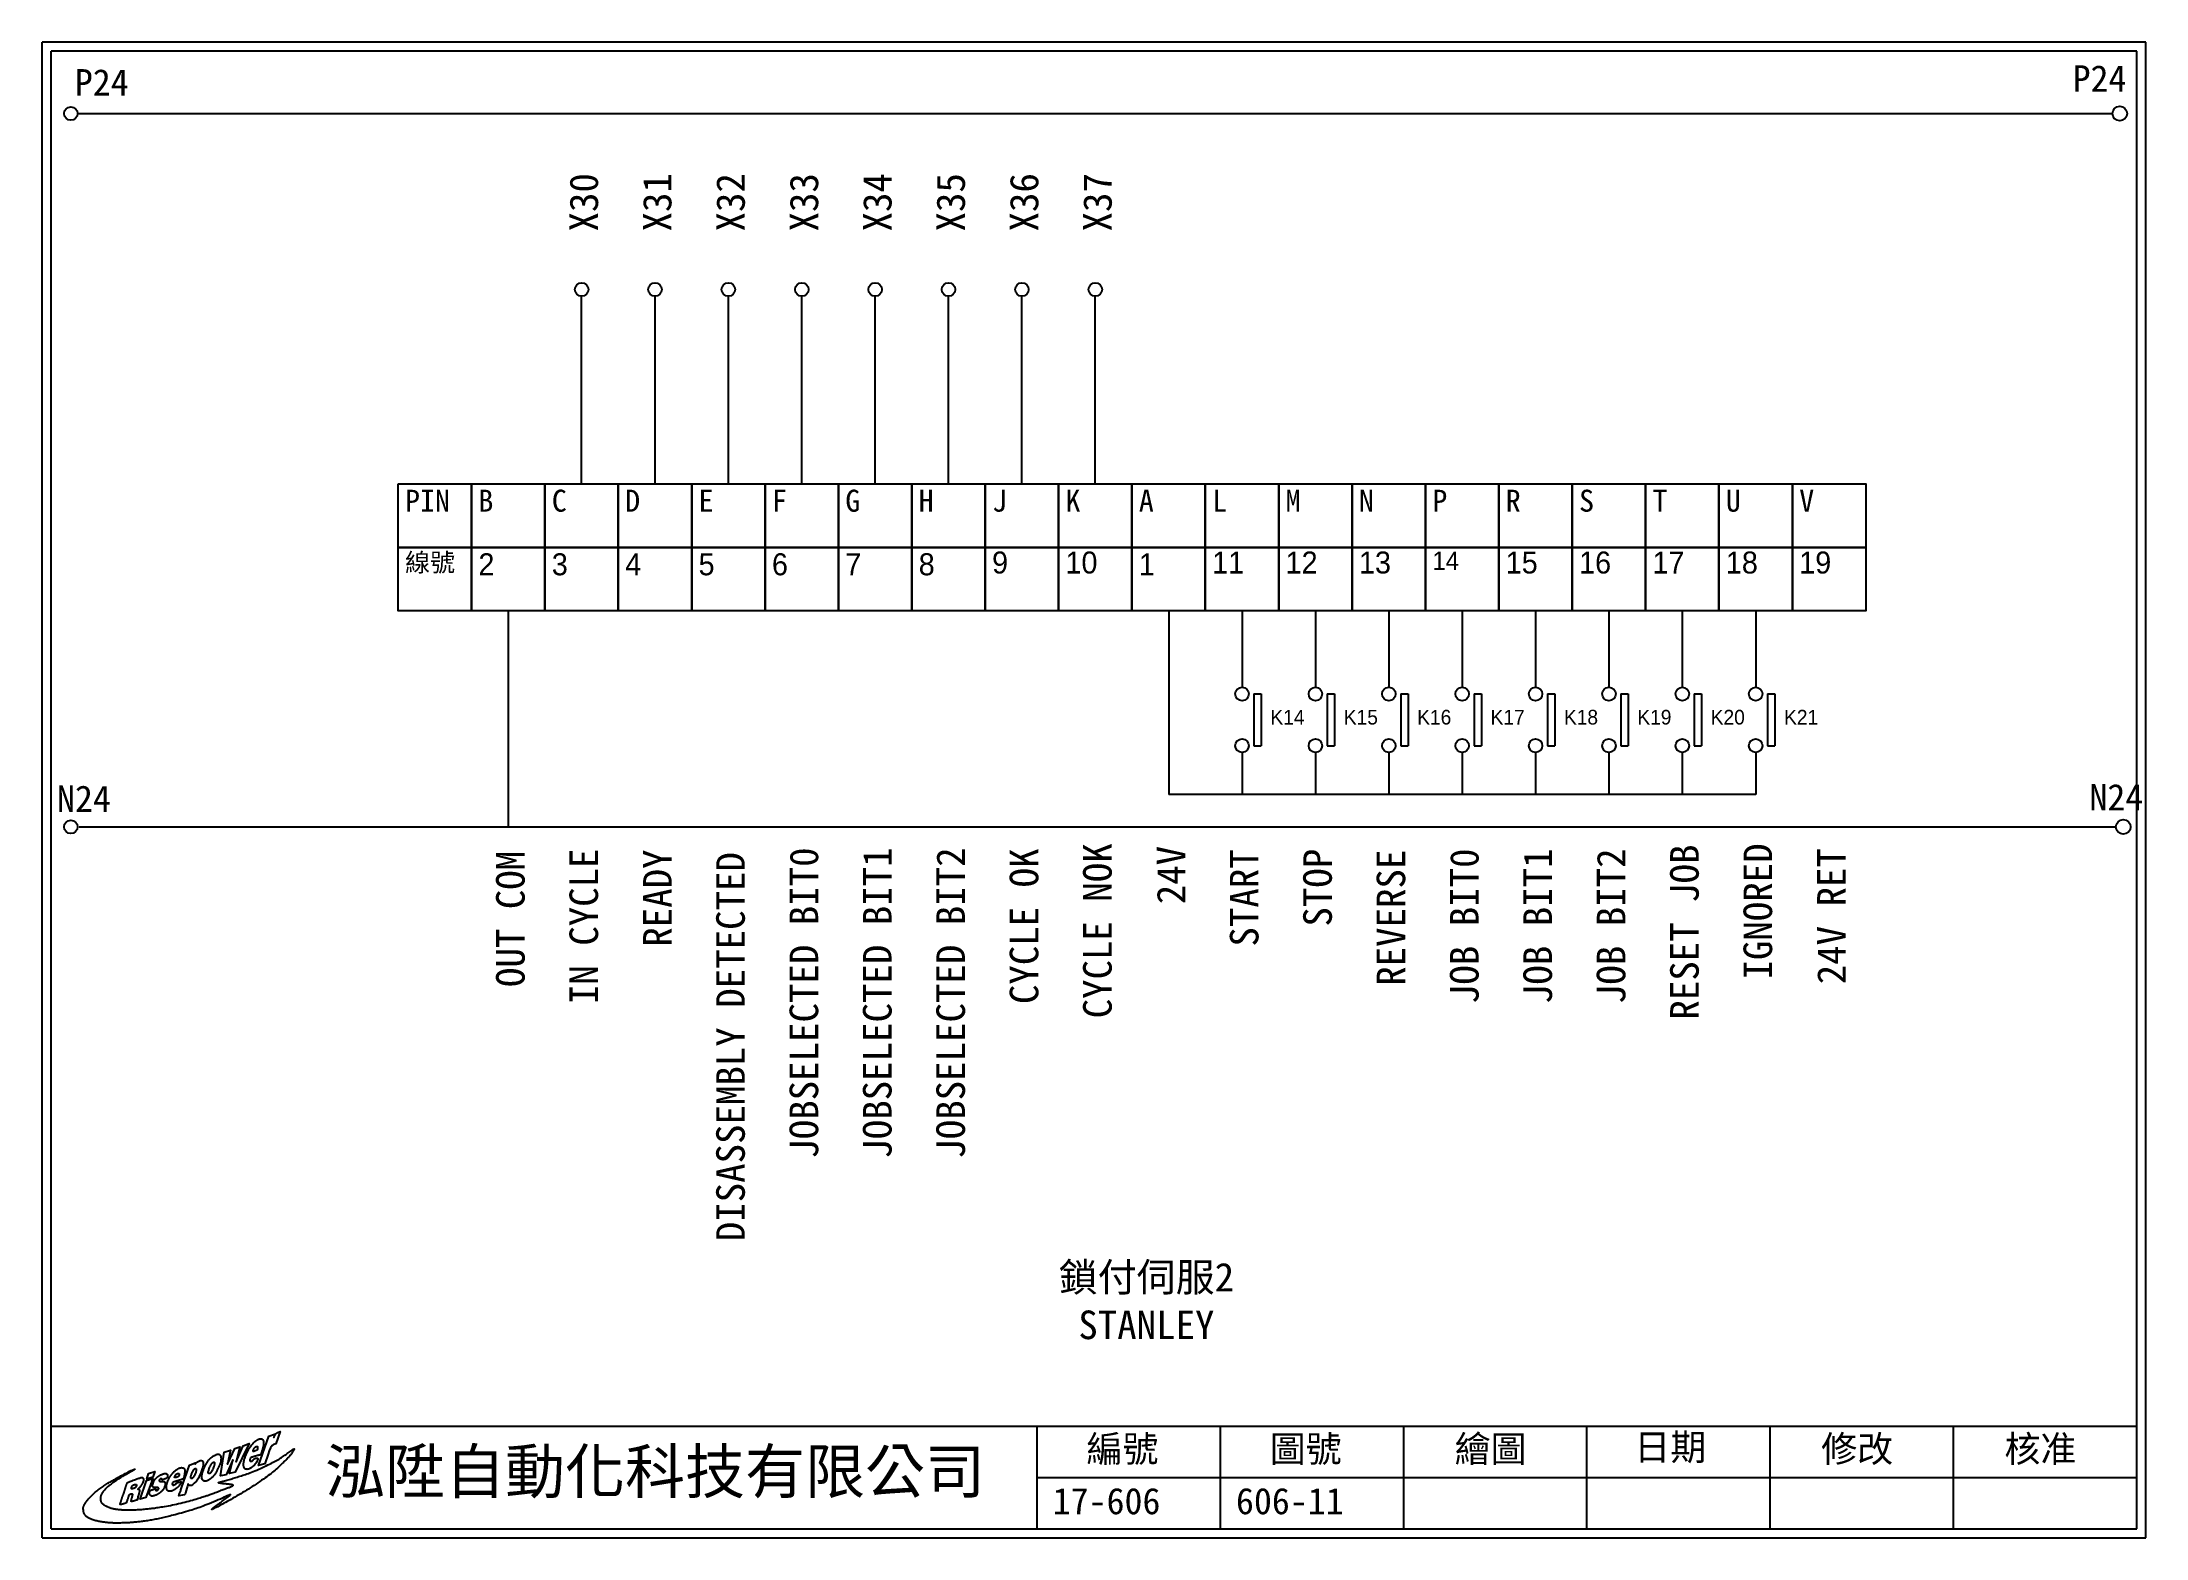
# Model space of a CAD drawing. Extents: x 958 to 1245, y -205 to -1.
import ezdxf

# ---------------------------------------------------------------- set-up
doc = ezdxf.new("R2010")
doc.units = 0
doc.layers.get('0').update_dxf_attribs({"linetype": 'CONTINUOUS'})
for name, color, linetype in [('圖框層', 7, 'CONTINUOUS'), ('標尺寸層', 3, 'CONTINUOUS'), ('輪廓線層', 7, 'CONTINUOUS')]:
    doc.layers.add(name, color=color, linetype=linetype)
doc.styles.add('CNS', font='romanc.shx', dxfattribs={"bigfont": 'chineset.shx'})
doc.styles.add('STSL', font='kaiu.ttf')

msp = doc.modelspace()

# ---------------------------------------------------------------- texts
at = {"attachment_point": 1}
for s, insert, char_height, width in [('PIN', (1007.41, -62.03), 3, 8.2913), ('B', (1017.42, -62.03), 3, 8.2913), ('C', (1027.43, -62.03), 3, 8.2913), ('D', (1037.44, -62.03), 3, 8.2913), ('E', (1047.45, -62.03), 3, 8.2913), ('F', (1057.46, -62.03), 3, 8.2913), ('G', (1067.47, -62.03), 3, 8.2913), ('H', (1077.48, -62.03), 3, 8.2913), ('J', (1087.49, -62.03), 3, 8.2913), ('K', (1097.5, -62.03), 3, 8.2913), ('A', (1107.51, -62.03), 3, 8.2913), ('L', (1117.52, -62.03), 3, 8.2913), ('M', (1127.53, -62.03), 3, 8.2913), ('N', (1137.54, -62.03), 3, 8.2913), ('P', (1147.55, -62.03), 3, 8.2913), ('R', (1157.56, -62.03), 3, 8.2913), ('S', (1167.57, -62.03), 3, 8.2913), ('T', (1177.58, -62.03), 3, 8.2913), ('U', (1187.59, -62.03), 3, 8.2913), ('V', (1197.6, -62.03), 3, 8.2913), ('{\\fPMingLiU|b0|i0|c136|p18;線號}', (1007.41, -70.7), 2.5, 8.2913), ('{\\fPMingLiU|b0|i0|c136|p18;2}', (1017.42, -70.7), 3, 8.2913), ('{\\fPMingLiU|b0|i0|c136|p18;3}', (1027.43, -70.7), 3, 8.2913), ('{\\fPMingLiU|b0|i0|c136|p18;4}', (1037.44, -70.7), 3, 8.2913), ('{\\fPMingLiU|b0|i0|c136|p18;5}', (1047.45, -70.7), 3, 8.2913), ('{\\fPMingLiU|b0|i0|c136|p18;6}', (1057.46, -70.7), 3, 8.2913), ('{\\fPMingLiU|b0|i0|c136|p18;7}', (1067.47, -70.7), 3, 8.2913), ('{\\fPMingLiU|b0|i0|c136|p18;8}', (1077.48, -70.7), 3, 8.2913), ('{\\fPMingLiU|b0|i0|c136|p18;9}', (1087.49, -70.46), 3, 8.2913), ('{\\fPMingLiU|b0|i0|c136|p18;10}', (1097.5, -70.46), 3, 8.2913), ('{\\fPMingLiU|b0|i0|c136|p18;1}', (1107.51, -70.7), 3, 8.2913), ('{\\fPMingLiU|b0|i0|c136|p18;11}', (1117.52, -70.46), 3, 8.2913), ('{\\fPMingLiU|b0|i0|c136|p18;12}', (1127.53, -70.46), 3, 8.2913), ('{\\fPMingLiU|b0|i0|c136|p18;13}', (1137.54, -70.46), 3, 8.2913), ('{\\fPMingLiU|b0|i0|c136|p18;14}', (1147.55, -70.46), 2.5, 8.2913), ('{\\fPMingLiU|b0|i0|c136|p18;15}', (1157.56, -70.46), 3, 8.2913), ('{\\fPMingLiU|b0|i0|c136|p18;16}', (1167.57, -70.46), 3, 8.2913), ('{\\fPMingLiU|b0|i0|c136|p18;17}', (1177.58, -70.46), 3, 8.2913), ('{\\fPMingLiU|b0|i0|c136|p18;18}', (1187.59, -70.46), 3, 8.2913), ('{\\fPMingLiU|b0|i0|c136|p18;19}', (1197.6, -70.46), 3, 8.2913), ('{\\fPMingLiU|b0|i0|c136|p18;K14}', (1125.46, -92.05), 2, 3.1503), ('{\\fPMingLiU|b0|i0|c136|p18;K15}', (1135.47, -92.05), 2, 3.1503), ('{\\fPMingLiU|b0|i0|c136|p18;K16}', (1145.48, -92.05), 2, 3.1503), ('{\\fPMingLiU|b0|i0|c136|p18;K17}', (1155.49, -92.05), 2, 3.1503), ('{\\fPMingLiU|b0|i0|c136|p18;K18}', (1165.5, -92.05), 2, 3.1503), ('{\\fPMingLiU|b0|i0|c136|p18;K19}', (1175.51, -92.05), 2, 3.1503), ('{\\fPMingLiU|b0|i0|c136|p18;K20}', (1185.52, -92.05), 2, 3.1503), ('{\\fPMingLiU|b0|i0|c136|p18;K21}', (1195.53, -92.05), 2, 3.1503)]:
    msp.add_mtext(s, dxfattribs=dict(at, insert=insert, char_height=char_height, width=width))
at = {"layer": '圖框層', "color": 4, "style": 'STSL'}
for s, height, p in [('P24', 3.6, (962.36, -8.28)), ('P24', 3.6, (1234.89, -7.75)), ('N24', 3.6, (959.93, -105.96)), ('N24', 3.6, (1237.19, -105.76)), ('泓陞自動化科技有限公司', 6, (996.5, -198.89)), ('編號', 3.6, (1100.36, -194.63)), ('圖號', 3.6, (1125.36, -194.63)), ('繪圖', 3.6, (1150.59, -194.62)), ('日期', 3.6, (1175.11, -194.38)), ('修改', 3.6, (1200.59, -194.62)), ('核准', 3.6, (1225.59, -194.62)), ('17-606', 3.6, (1095.76, -201.74)), ('606-11', 3.6, (1120.76, -201.74))]:
    msp.add_text(s, height=height, dxfattribs=at).set_placement(p)
at = {"layer": '標尺寸層', "color": 7, "char_height": 3.9, "attachment_point": 5, "rotation": 90, "style": 'CNS'}
for s, insert, width in [('{\\fDFKai-SB|b0|i0|c136|p65;X30}', (1031.82, -22.84), 25.1059), ('{\\fDFKai-SB|b0|i0|c136|p65;X31}', (1041.83, -22.84), 25.1059), ('{\\fDFKai-SB|b0|i0|c136|p65;X32}', (1051.84, -22.84), 25.1059), ('{\\fDFKai-SB|b0|i0|c136|p65;X33}', (1061.85, -22.84), 25.1059), ('{\\fDFKai-SB|b0|i0|c136|p65;X34}', (1071.86, -22.84), 25.1059), ('{\\fDFKai-SB|b0|i0|c136|p65;X35}', (1081.87, -22.84), 25.1059), ('{\\fDFKai-SB|b0|i0|c136|p65;X36}', (1091.88, -22.84), 25.1059), ('{\\fDFKai-SB|b0|i0|c136|p65;X37}', (1101.89, -22.84), 25.1059), ('{\\fDFKai-SB|b0|i0|c136|p65;OUT COM}', (1021.81, -120.56), 25.1059), ('{\\fDFKai-SB|b0|i0|c136|p65;IN CYCLE}', (1031.82, -121.56), 27.0973), ('{\\fDFKai-SB|b0|i0|c136|p65;READY}', (1041.83, -117.72), 19.4302), ('{\\fDFKai-SB|b0|i0|c136|p65;DISASSEMBLY DETECTED}', (1051.84, -137.98), 59.9536), ('{\\fDFKai-SB|b0|i0|c136|p65;JOBSELECTED BIT0}', (1061.85, -132.03), 48.0512), ('{\\fDFKai-SB|b0|i0|c136|p65;JOBSELECTED BIT1}', (1071.86, -132.03), 48.0512), ('{\\fDFKai-SB|b0|i0|c136|p65;JOBSELECTED BIT2}', (1081.87, -132.03), 48.0512), ('{\\fDFKai-SB|b0|i0|c136|p65;CYCLE OK}', (1091.88, -121.56), 27.0973), ('{\\fDFKai-SB|b0|i0|c136|p65;CYCLE NOK}', (1101.89, -122.18), 28.3524), ('{\\fDFKai-SB|b0|i0|c136|p65;24V}', (1111.9, -114.58), 13.1493), ('{\\fDFKai-SB|b0|i0|c136|p65;START}', (1121.91, -117.7), 19.3871), ('{\\fDFKai-SB|b0|i0|c136|p65;STOP}', (1131.92, -116.3), 16.5786), ('{\\fDFKai-SB|b0|i0|c136|p65;REVERSE}', (1141.93, -120.4), 24.7886), ('{\\fDFKai-SB|b0|i0|c136|p65;JOB BIT0}', (1151.94, -121.56), 27.0973), ('{\\fDFKai-SB|b0|i0|c136|p65;JOB BIT1}', (1161.95, -121.56), 27.0973), ('{\\fDFKai-SB|b0|i0|c136|p65;JOB BIT2}', (1171.96, -121.56), 27.0973), ('{\\fDFKai-SB|b0|i0|c136|p65;RESET JOB}', (1181.97, -122.35), 28.6782), ('{\\fDFKai-SB|b0|i0|c136|p65;IGNORED}', (1191.98, -119.54), 23.0609), ('{\\fDFKai-SB|b0|i0|c136|p65;24V RET}', (1201.99, -120.19), 24.3574)]:
    msp.add_mtext(s, dxfattribs=dict(at, insert=insert, width=width))
at = {"layer": '標尺寸層', "color": 7, "insert": (1108.54, -172.69), "char_height": 3.9, "width": 46.8521, "attachment_point": 5, "style": 'CNS'}
msp.add_mtext('{\\fDFKai-SB|b0|i0|c136|p65;鎖付伺服2\\PSTANLEY}', dxfattribs=at)

# ---------------------------------------------------------------- linework, layer by layer
for p, q in [((1031.5, -61.23), (1031.5, -35.65)), ((1041.51, -61.23), (1041.51, -35.65)), ((1051.52, -61.23), (1051.52, -35.65)), ((1061.53, -61.23), (1061.53, -35.65)), ((1071.54, -61.23), (1071.54, -35.65)), ((1081.55, -61.23), (1081.55, -35.65)), ((1091.56, -61.23), (1091.56, -35.65)), ((1101.57, -61.23), (1101.57, -35.65)), ((1121.59, -78.56), (1121.59, -88.96)), ((1131.6, -78.56), (1131.6, -88.96)), ((1141.61, -78.56), (1141.61, -88.96)), ((1151.62, -78.56), (1151.62, -88.96)), ((1161.63, -78.56), (1161.63, -88.96)), ((1171.64, -78.56), (1171.64, -88.96)), ((1181.65, -78.56), (1181.65, -88.96)), ((1191.66, -78.56), (1191.66, -88.96))]:
    msp.add_line(p, q)
for points in [[(1006.47, -61.23), (1016.48, -61.23), (1016.48, -69.9), (1006.47, -69.9)], [(1016.48, -61.23), (1026.49, -61.23), (1026.49, -69.9), (1016.48, -69.9)], [(1026.49, -61.23), (1036.5, -61.23), (1036.5, -69.9), (1026.49, -69.9)], [(1036.5, -61.23), (1046.51, -61.23), (1046.51, -69.9), (1036.5, -69.9)], [(1046.51, -61.23), (1056.52, -61.23), (1056.52, -69.9), (1046.51, -69.9)], [(1056.52, -61.23), (1066.53, -61.23), (1066.53, -69.9), (1056.52, -69.9)], [(1066.53, -61.23), (1076.54, -61.23), (1076.54, -69.9), (1066.53, -69.9)], [(1076.54, -61.23), (1086.55, -61.23), (1086.55, -69.9), (1076.54, -69.9)], [(1086.55, -61.23), (1096.56, -61.23), (1096.56, -69.9), (1086.55, -69.9)], [(1096.56, -61.23), (1106.57, -61.23), (1106.57, -69.9), (1096.56, -69.9)], [(1106.57, -61.23), (1116.58, -61.23), (1116.58, -69.9), (1106.57, -69.9)], [(1116.58, -61.23), (1126.59, -61.23), (1126.59, -69.9), (1116.58, -69.9)], [(1126.59, -61.23), (1136.6, -61.23), (1136.6, -69.9), (1126.59, -69.9)], [(1136.6, -61.23), (1146.61, -61.23), (1146.61, -69.9), (1136.6, -69.9)], [(1146.61, -61.23), (1156.62, -61.23), (1156.62, -69.9), (1146.61, -69.9)], [(1156.62, -61.23), (1166.63, -61.23), (1166.63, -69.9), (1156.62, -69.9)], [(1166.63, -61.23), (1176.64, -61.23), (1176.64, -69.9), (1166.63, -69.9)], [(1176.64, -61.23), (1186.65, -61.23), (1186.65, -69.9), (1176.64, -69.9)], [(1186.65, -61.23), (1196.66, -61.23), (1196.66, -69.9), (1186.65, -69.9)], [(1196.66, -61.23), (1206.67, -61.23), (1206.67, -69.9), (1196.66, -69.9)], [(1006.47, -69.9), (1016.48, -69.9), (1016.48, -78.56), (1006.47, -78.56)], [(1016.48, -69.9), (1026.49, -69.9), (1026.49, -78.56), (1016.48, -78.56)], [(1026.49, -69.9), (1036.5, -69.9), (1036.5, -78.56), (1026.49, -78.56)], [(1036.5, -69.9), (1046.51, -69.9), (1046.51, -78.56), (1036.5, -78.56)], [(1046.51, -69.9), (1056.52, -69.9), (1056.52, -78.56), (1046.51, -78.56)], [(1056.52, -69.9), (1066.53, -69.9), (1066.53, -78.56), (1056.52, -78.56)], [(1066.53, -69.9), (1076.54, -69.9), (1076.54, -78.56), (1066.53, -78.56)], [(1076.54, -69.9), (1086.55, -69.9), (1086.55, -78.56), (1076.54, -78.56)], [(1086.55, -69.9), (1096.56, -69.9), (1096.56, -78.56), (1086.55, -78.56)], [(1096.56, -69.9), (1106.57, -69.9), (1106.57, -78.56), (1096.56, -78.56)], [(1106.57, -69.9), (1116.58, -69.9), (1116.58, -78.56), (1106.57, -78.56)], [(1116.58, -69.9), (1126.59, -69.9), (1126.59, -78.56), (1116.58, -78.56)], [(1126.59, -69.9), (1136.6, -69.9), (1136.6, -78.56), (1126.59, -78.56)], [(1136.6, -69.9), (1146.61, -69.9), (1146.61, -78.56), (1136.6, -78.56)], [(1146.61, -69.9), (1156.62, -69.9), (1156.62, -78.56), (1146.61, -78.56)], [(1156.62, -69.9), (1166.63, -69.9), (1166.63, -78.56), (1156.62, -78.56)], [(1166.63, -69.9), (1176.64, -69.9), (1176.64, -78.56), (1166.63, -78.56)], [(1176.64, -69.9), (1186.65, -69.9), (1186.65, -78.56), (1176.64, -78.56)], [(1186.65, -69.9), (1196.66, -69.9), (1196.66, -78.56), (1186.65, -78.56)], [(1196.66, -69.9), (1206.67, -69.9), (1206.67, -78.56), (1196.66, -78.56)]]:
    msp.add_lwpolyline(points, close=True)
for centre in [(1241.33, -10.74), (1241.81, -108.01)]:
    msp.add_circle(centre, 1)
at = {"layer": '圖框層', "color": 7}
for p, q in [((1244.89, -1), (957.89, -1)), ((957.89, -204.96), (957.89, -1)), ((1243.64, -2.25), (959.14, -2.25)), ((959.14, -203.71), (959.14, -2.25)), ((1243.64, -203.71), (1243.64, -2.25)), ((1244.89, -204.96), (1244.89, -1)), ((959.14, -189.71), (1243.64, -189.71)), ((1093.64, -203.71), (1093.64, -189.71)), ((1118.64, -203.71), (1118.64, -189.71)), ((1143.64, -203.71), (1143.64, -189.71)), ((1168.64, -203.71), (1168.64, -189.71)), ((1193.64, -203.71), (1193.64, -189.71)), ((1218.64, -203.71), (1218.64, -189.71)), ((1093.64, -196.71), (1243.64, -196.71)), ((959.14, -203.71), (1243.64, -203.71)), ((957.89, -204.96), (1244.89, -204.96))]:
    msp.add_line(p, q, dxfattribs=at)
at = {"layer": '標尺寸層', "color": 7}
for p, q in [((962.74, -10.74), (1240.33, -10.74)), ((962.94, -108.01), (1240.81, -108.01))]:
    msp.add_line(p, q, dxfattribs=at)
at = {"layer": '標尺寸層'}
for p, q in [((1021.49, -78.56), (1021.49, -108.01)), ((1111.58, -78.56), (1111.58, -103.6)), ((1123.21, -89.88), (1123.21, -96.94)), ((1123.21, -89.88), (1124.21, -89.88)), ((1124.21, -89.88), (1124.21, -96.94)), ((1133.22, -89.88), (1133.22, -96.94)), ((1133.22, -89.88), (1134.22, -89.88)), ((1134.22, -89.88), (1134.22, -96.94)), ((1143.23, -89.88), (1143.23, -96.94)), ((1143.23, -89.88), (1144.23, -89.88)), ((1144.23, -89.88), (1144.23, -96.94)), ((1153.24, -89.88), (1153.24, -96.94)), ((1153.24, -89.88), (1154.24, -89.88)), ((1154.24, -89.88), (1154.24, -96.94)), ((1163.25, -89.88), (1163.25, -96.94)), ((1163.25, -89.88), (1164.25, -89.88)), ((1164.25, -89.88), (1164.25, -96.94)), ((1173.26, -89.88), (1173.26, -96.94)), ((1173.26, -89.88), (1174.26, -89.88)), ((1174.26, -89.88), (1174.26, -96.94)), ((1183.27, -89.88), (1183.27, -96.94)), ((1183.27, -89.88), (1184.27, -89.88)), ((1184.27, -89.88), (1184.27, -96.94)), ((1193.28, -89.88), (1193.28, -96.94)), ((1193.28, -89.88), (1194.28, -89.88)), ((1194.28, -89.88), (1194.28, -96.94)), ((1123.21, -96.94), (1124.21, -96.94)), ((1133.22, -96.94), (1134.22, -96.94)), ((1143.23, -96.94), (1144.23, -96.94)), ((1153.24, -96.94), (1154.24, -96.94)), ((1163.25, -96.94), (1164.25, -96.94)), ((1173.26, -96.94), (1174.26, -96.94)), ((1183.27, -96.94), (1184.27, -96.94)), ((1193.28, -96.94), (1194.28, -96.94)), ((1121.59, -97.86), (1121.59, -103.6)), ((1131.6, -97.86), (1131.6, -103.6)), ((1141.61, -97.86), (1141.61, -103.6)), ((1151.62, -97.86), (1151.62, -103.6)), ((1161.63, -97.86), (1161.63, -103.6)), ((1171.64, -97.86), (1171.64, -103.6)), ((1181.65, -97.86), (1181.65, -103.6)), ((1191.66, -97.86), (1191.66, -103.6)), ((1191.66, -103.6), (1111.58, -103.6))]:
    msp.add_line(p, q, dxfattribs=at)
at = {"layer": '標尺寸層', "color": 7}
for centre in [(961.81, -10.74), (1031.5, -34.73), (1041.51, -34.73), (1051.52, -34.73), (1061.53, -34.73), (1071.54, -34.73), (1081.55, -34.73), (1091.56, -34.73), (1101.57, -34.73), (1121.59, -89.88), (1131.6, -89.88), (1141.61, -89.88), (1151.62, -89.88), (1161.63, -89.88), (1171.64, -89.88), (1181.65, -89.88), (1191.66, -89.88), (1121.59, -96.94), (1131.6, -96.94), (1141.61, -96.94), (1151.62, -96.94), (1161.63, -96.94), (1171.64, -96.94), (1181.65, -96.94), (1191.66, -96.94), (961.81, -108.01)]:
    msp.add_circle(centre, 0.92, dxfattribs=at)
at = {"layer": '輪廓線層', "color": 116}
for points in [[(983, -196.35), (982.22, -196.52), (982.75, -193.29), (983.61, -192.98), (983.17, -194.91), (984.19, -192.76), (984.86, -192.55), (984.37, -194.57), (985.32, -192.39), (986.13, -192.09), (984.25, -196.01), (983.46, -196.2), (983.91, -194.3)], [(987.84, -193.23), (987.83, -193.28), (987.81, -193.32), (987.8, -193.37), (987.79, -193.41), (987.77, -193.44), (987.76, -193.48), (987.75, -193.51), (987.74, -193.53), (987.72, -193.56), (987.71, -193.58), (987.7, -193.59), (987.69, -193.61), (987.67, -193.62), (987.65, -193.64), (987.63, -193.65), (987.61, -193.65), (987.59, -193.66), (987.56, -193.67), (987.53, -193.68), (987.49, -193.69), (987.45, -193.69), (987.41, -193.7), (987.36, -193.72), (987.31, -193.73), (987.25, -193.74), (987.19, -193.76), (987.12, -193.78), (987.06, -193.8), (986.99, -193.82), (986.93, -193.84), (986.86, -193.86), (986.8, -193.88), (986.74, -193.89), (986.69, -193.91), (986.64, -193.92), (986.59, -193.94), (986.55, -193.95), (986.51, -193.96), (986.48, -193.97), (986.45, -193.98), (986.43, -193.99), (986.4, -194), (986.38, -194.01), (986.37, -194.02), (986.35, -194.03), (986.34, -194.05), (986.33, -194.06), (986.32, -194.08), (986.31, -194.1), (986.3, -194.12), (986.29, -194.14), (986.28, -194.16), (986.27, -194.19), (986.26, -194.21), (986.26, -194.24), (986.25, -194.26), (986.25, -194.29), (986.25, -194.31), (986.24, -194.33), (986.24, -194.35), (986.24, -194.37), (986.25, -194.39), (986.25, -194.41), (986.25, -194.42), (986.26, -194.44), (986.26, -194.45), (986.27, -194.46), (986.28, -194.48), (986.29, -194.49), (986.3, -194.49), (986.31, -194.5), (986.32, -194.51), (986.34, -194.51), (986.36, -194.52), (986.37, -194.52), (986.39, -194.52), (986.41, -194.51), (986.43, -194.51), (986.45, -194.51), (986.47, -194.5), (986.49, -194.49), (986.51, -194.49), (986.53, -194.48), (986.55, -194.46), (986.57, -194.45), (986.59, -194.44), (986.6, -194.42), (986.62, -194.41), (986.64, -194.39), (986.66, -194.37), (986.68, -194.35), (986.7, -194.34), (986.71, -194.32), (986.73, -194.3), (986.75, -194.28), (986.76, -194.26), (986.77, -194.24), (986.78, -194.22), (986.8, -194.21), (986.81, -194.19), (986.84, -194.18), (986.86, -194.16), (986.9, -194.14), (986.94, -194.13), (987, -194.11), (987.06, -194.1), (987.12, -194.09), (987.18, -194.08), (987.24, -194.08), (987.28, -194.1), (987.32, -194.13), (987.34, -194.17), (987.34, -194.22), (987.32, -194.3), (987.29, -194.38), (987.24, -194.47), (987.19, -194.56), (987.13, -194.66), (987.06, -194.75), (987, -194.84), (986.93, -194.92), (986.87, -194.99), (986.81, -195.06), (986.76, -195.12), (986.7, -195.17), (986.65, -195.22), (986.6, -195.26), (986.55, -195.3), (986.51, -195.34), (986.47, -195.36), (986.43, -195.39), (986.39, -195.41), (986.36, -195.44), (986.33, -195.45), (986.29, -195.47), (986.26, -195.49), (986.23, -195.5), (986.21, -195.52), (986.18, -195.53), (986.15, -195.54), (986.13, -195.55), (986.1, -195.57), (986.08, -195.58), (986.05, -195.58), (986.03, -195.59), (986.01, -195.6), (985.98, -195.6), (985.96, -195.61), (985.94, -195.61), (985.91, -195.61), (985.88, -195.62), (985.86, -195.62), (985.83, -195.61), (985.8, -195.61), (985.77, -195.61), (985.74, -195.6), (985.71, -195.6), (985.68, -195.59), (985.65, -195.58), (985.62, -195.57), (985.6, -195.56), (985.58, -195.55), (985.56, -195.53), (985.54, -195.52), (985.52, -195.5), (985.51, -195.48), (985.49, -195.45), (985.48, -195.43), (985.46, -195.4), (985.45, -195.37), (985.44, -195.34), (985.43, -195.3), (985.42, -195.26), (985.41, -195.22), (985.4, -195.18), (985.39, -195.14), (985.39, -195.1), (985.38, -195.06), (985.38, -195.01), (985.38, -194.96), (985.38, -194.92), (985.38, -194.87), (985.38, -194.82), (985.39, -194.77), (985.4, -194.71), (985.41, -194.66), (985.42, -194.6), (985.43, -194.54), (985.44, -194.47), (985.46, -194.4), (985.48, -194.33), (985.51, -194.25), (985.53, -194.17), (985.56, -194.09), (985.59, -194), (985.62, -193.9), (985.66, -193.81), (985.69, -193.71), (985.73, -193.61), (985.78, -193.51), (985.82, -193.41), (985.86, -193.32), (985.91, -193.22), (985.96, -193.12), (986.01, -193.03), (986.06, -192.93), (986.12, -192.84), (986.18, -192.75), (986.23, -192.66), (986.29, -192.57), (986.35, -192.49), (986.41, -192.4), (986.47, -192.33), (986.53, -192.25), (986.58, -192.19), (986.63, -192.13), (986.68, -192.07), (986.72, -192.02), (986.76, -191.98), (986.8, -191.94), (986.84, -191.9), (986.88, -191.87), (986.91, -191.84), (986.95, -191.81), (986.99, -191.78), (987.03, -191.75), (987.07, -191.72), (987.11, -191.69), (987.15, -191.66), (987.19, -191.63), (987.24, -191.61), (987.28, -191.59), (987.32, -191.56), (987.35, -191.55), (987.39, -191.53), (987.43, -191.51), (987.46, -191.5), (987.5, -191.48), (987.53, -191.47), (987.56, -191.46), (987.6, -191.46), (987.63, -191.45), (987.66, -191.45), (987.69, -191.45), (987.72, -191.45), (987.74, -191.45), (987.77, -191.45), (987.8, -191.45), (987.82, -191.46), (987.84, -191.46), (987.87, -191.47), (987.89, -191.48), (987.91, -191.49), (987.93, -191.5), (987.94, -191.51), (987.96, -191.53), (987.98, -191.54), (988, -191.56), (988.01, -191.58), (988.03, -191.61), (988.04, -191.63), (988.05, -191.66), (988.06, -191.68), (988.07, -191.71), (988.08, -191.74), (988.09, -191.77), (988.09, -191.8), (988.1, -191.84), (988.1, -191.87), (988.1, -191.91), (988.11, -191.95), (988.11, -191.99), (988.11, -192.03), (988.1, -192.08), (988.1, -192.13), (988.1, -192.18), (988.09, -192.22), (988.09, -192.27), (988.08, -192.32), (988.08, -192.37), (988.07, -192.42), (988.06, -192.47), (988.05, -192.53), (988.03, -192.58), (988.02, -192.63), (988.01, -192.68), (987.99, -192.73), (987.98, -192.79), (987.96, -192.84), (987.94, -192.9), (987.93, -192.96), (987.91, -193.02), (987.89, -193.07), (987.87, -193.13), (987.86, -193.18)], [(989.05, -192.66), (988.86, -193.1), (988.72, -193.56), (988.28, -194.86), (987.42, -195.09), (988.83, -191.1), (989.62, -190.81), (989.49, -191.26), (989.74, -190.83), (990.04, -190.57), (990.35, -190.44), (989.76, -192.13), (989.63, -192.18), (989.47, -192.21), (989.27, -192.35)], [(979.22, -196.83), (978.95, -197.21), (978.64, -197.52), (978.42, -197.73), (978.29, -197.8), (978.11, -197.84), (977.99, -197.81), (977.87, -197.76), (977.85, -197.64), (977.84, -197.58), (977.78, -197.73), (977.75, -197.92), (977.65, -198.18), (977.54, -198.52), (977.46, -198.84), (977.39, -198.98), (977.34, -199.08), (977.03, -199.15), (976.55, -199.25), (976.66, -198.93), (976.8, -198.54), (976.83, -198.41), (976.97, -198.01), (977.16, -197.51), (977.29, -197.07), (977.55, -196.35), (977.78, -195.67), (977.99, -195.04), (978.76, -194.73), (978.76, -194.93), (978.89, -194.74), (979.18, -194.53), (979.44, -194.41), (979.65, -194.39), (979.76, -194.47), (979.85, -194.58), (979.86, -194.8), (979.85, -195.08), (979.83, -195.3), (979.74, -195.56), (979.63, -195.83), (979.54, -196.07), (979.39, -196.44)], [(980.14, -197.24), (980.11, -197.23), (980.08, -197.23), (980.05, -197.22), (980.02, -197.22), (980, -197.2), (979.97, -197.19), (979.94, -197.18), (979.92, -197.17), (979.9, -197.15), (979.87, -197.14), (979.85, -197.12), (979.83, -197.1), (979.81, -197.08), (979.79, -197.06), (979.78, -197.04), (979.76, -197.02), (979.75, -197), (979.73, -196.97), (979.72, -196.95), (979.71, -196.92), (979.7, -196.9), (979.69, -196.87), (979.69, -196.84), (979.68, -196.81), (979.68, -196.78), (979.67, -196.75), (979.67, -196.72), (979.67, -196.68), (979.67, -196.65), (979.67, -196.62), (979.67, -196.58), (979.68, -196.54), (979.68, -196.51), (979.69, -196.47), (979.69, -196.43), (979.7, -196.39), (979.71, -196.35), (979.72, -196.31), (979.73, -196.27), (979.74, -196.23), (979.75, -196.19), (979.76, -196.15), (979.77, -196.11), (979.78, -196.06), (979.79, -196.02), (979.8, -195.98), (979.82, -195.94), (979.83, -195.9), (979.84, -195.87), (979.85, -195.83), (979.87, -195.8), (979.88, -195.76), (979.9, -195.72), (979.91, -195.69), (979.93, -195.65), (979.95, -195.6), (979.97, -195.56), (979.99, -195.51), (980.01, -195.45), (980.03, -195.4), (980.06, -195.34), (980.08, -195.27), (980.11, -195.21), (980.15, -195.14), (980.18, -195.06), (980.22, -194.99), (980.26, -194.91), (980.31, -194.83), (980.35, -194.76), (980.4, -194.68), (980.45, -194.61), (980.5, -194.54), (980.55, -194.47), (980.59, -194.4), (980.64, -194.34), (980.69, -194.29), (980.74, -194.23), (980.78, -194.18), (980.83, -194.13), (980.87, -194.09), (980.91, -194.05), (980.96, -194.01), (981, -193.98), (981.04, -193.95), (981.08, -193.91), (981.12, -193.89), (981.16, -193.86), (981.2, -193.83), (981.24, -193.81), (981.28, -193.79), (981.32, -193.77), (981.36, -193.74), (981.4, -193.72), (981.44, -193.71), (981.48, -193.69), (981.51, -193.67), (981.54, -193.66), (981.56, -193.65), (981.59, -193.63), (981.61, -193.62), (981.63, -193.61), (981.66, -193.6), (981.68, -193.59), (981.7, -193.58), (981.73, -193.58), (981.75, -193.57), (981.78, -193.56), (981.81, -193.56), (981.83, -193.56), (981.86, -193.55), (981.89, -193.55), (981.92, -193.55), (981.94, -193.55), (981.97, -193.55), (981.99, -193.56), (982.02, -193.56), (982.04, -193.57), (982.07, -193.58), (982.09, -193.6), (982.11, -193.61), (982.14, -193.63), (982.16, -193.65), (982.18, -193.67), (982.2, -193.7), (982.22, -193.73), (982.24, -193.76), (982.25, -193.79), (982.27, -193.83), (982.28, -193.87), (982.29, -193.91), (982.3, -193.96), (982.3, -194.01), (982.3, -194.06), (982.31, -194.11), (982.31, -194.16), (982.3, -194.22), (982.3, -194.28), (982.3, -194.34), (982.29, -194.4), (982.28, -194.46), (982.27, -194.52), (982.26, -194.58), (982.24, -194.64), (982.23, -194.7), (982.21, -194.76), (982.19, -194.82), (982.16, -194.87), (982.14, -194.92), (982.12, -194.98), (982.09, -195.03), (982.07, -195.08), (982.04, -195.14), (982.02, -195.19), (981.99, -195.24), (981.96, -195.3), (981.94, -195.35), (981.91, -195.41), (981.89, -195.46), (981.86, -195.52), (981.83, -195.59), (981.8, -195.65), (981.77, -195.72), (981.74, -195.79), (981.71, -195.86), (981.68, -195.93), (981.64, -196), (981.6, -196.07), (981.56, -196.14), (981.51, -196.22), (981.46, -196.29), (981.41, -196.36), (981.36, -196.43), (981.3, -196.5), (981.25, -196.56), (981.19, -196.62), (981.14, -196.68), (981.08, -196.73), (981.02, -196.78), (980.97, -196.82), (980.92, -196.86), (980.87, -196.9), (980.82, -196.93), (980.77, -196.96), (980.73, -196.99), (980.68, -197.02), (980.64, -197.05), (980.61, -197.07), (980.57, -197.09), (980.53, -197.12), (980.5, -197.14), (980.46, -197.15), (980.43, -197.17), (980.39, -197.19), (980.36, -197.2), (980.32, -197.21), (980.28, -197.22), (980.25, -197.23), (980.21, -197.23), (980.18, -197.24)], [(980.85, -195.17), (980.87, -195.13), (980.89, -195.09), (980.91, -195.06), (980.93, -195.02), (980.95, -194.98), (980.97, -194.94), (980.99, -194.91), (981.02, -194.87), (981.04, -194.84), (981.06, -194.81), (981.08, -194.78), (981.11, -194.75), (981.13, -194.73), (981.15, -194.71), (981.18, -194.69), (981.2, -194.67), (981.22, -194.66), (981.25, -194.65), (981.27, -194.64), (981.29, -194.64), (981.31, -194.64), (981.33, -194.64), (981.35, -194.64), (981.37, -194.65), (981.38, -194.66), (981.4, -194.67), (981.41, -194.68), (981.41, -194.69), (981.42, -194.71), (981.43, -194.72), (981.43, -194.74), (981.43, -194.76), (981.43, -194.78), (981.43, -194.81), (981.43, -194.83), (981.42, -194.85), (981.42, -194.88), (981.41, -194.91), (981.41, -194.94), (981.4, -194.96), (981.39, -195), (981.38, -195.03), (981.37, -195.06), (981.36, -195.09), (981.35, -195.12), (981.34, -195.16), (981.33, -195.19), (981.32, -195.22), (981.31, -195.26), (981.3, -195.29), (981.29, -195.32), (981.28, -195.35), (981.27, -195.39), (981.25, -195.42), (981.24, -195.45), (981.23, -195.48), (981.22, -195.51), (981.21, -195.54), (981.19, -195.58), (981.18, -195.61), (981.16, -195.64), (981.15, -195.67), (981.14, -195.7), (981.12, -195.73), (981.11, -195.76), (981.09, -195.78), (981.08, -195.81), (981.06, -195.84), (981.05, -195.86), (981.04, -195.88), (981.02, -195.91), (981.01, -195.93), (981, -195.95), (980.98, -195.97), (980.97, -195.99), (980.96, -196), (980.94, -196.02), (980.93, -196.04), (980.91, -196.06), (980.9, -196.07), (980.88, -196.09), (980.87, -196.1), (980.85, -196.12), (980.83, -196.13), (980.82, -196.14), (980.8, -196.16), (980.78, -196.17), (980.77, -196.18), (980.75, -196.19), (980.73, -196.19), (980.71, -196.2), (980.7, -196.2), (980.68, -196.2), (980.66, -196.2), (980.65, -196.2), (980.63, -196.19), (980.62, -196.19), (980.61, -196.18), (980.6, -196.17), (980.59, -196.16), (980.58, -196.15), (980.58, -196.13), (980.57, -196.12), (980.57, -196.1), (980.56, -196.08), (980.56, -196.07), (980.56, -196.05), (980.56, -196.03), (980.56, -196.01), (980.56, -195.98), (980.56, -195.96), (980.57, -195.93), (980.58, -195.9), (980.59, -195.87), (980.6, -195.84), (980.61, -195.8), (980.63, -195.77), (980.64, -195.74), (980.65, -195.7), (980.66, -195.67), (980.66, -195.64), (980.67, -195.61), (980.68, -195.58), (980.68, -195.55), (980.69, -195.52), (980.69, -195.49), (980.7, -195.47), (980.71, -195.44), (980.72, -195.41), (980.74, -195.37), (980.75, -195.34), (980.77, -195.31), (980.79, -195.28), (980.81, -195.24), (980.83, -195.21)], [(987.17, -193.02), (987.15, -193.03), (987.13, -193.04), (987.11, -193.05), (987.08, -193.06), (987.05, -193.07), (987.03, -193.08), (987, -193.09), (986.97, -193.1), (986.95, -193.11), (986.92, -193.12), (986.9, -193.12), (986.88, -193.13), (986.85, -193.14), (986.83, -193.15), (986.81, -193.15), (986.79, -193.16), (986.76, -193.16), (986.74, -193.16), (986.72, -193.17), (986.71, -193.16), (986.69, -193.16), (986.68, -193.15), (986.67, -193.14), (986.67, -193.13), (986.66, -193.11), (986.67, -193.09), (986.67, -193.07), (986.68, -193.04), (986.69, -193.01), (986.7, -192.99), (986.72, -192.96), (986.73, -192.93), (986.75, -192.9), (986.76, -192.87), (986.78, -192.84), (986.8, -192.81), (986.81, -192.78), (986.83, -192.75), (986.85, -192.73), (986.87, -192.7), (986.89, -192.67), (986.91, -192.65), (986.93, -192.63), (986.96, -192.6), (986.98, -192.58), (987, -192.56), (987.02, -192.55), (987.05, -192.53), (987.07, -192.52), (987.09, -192.51), (987.11, -192.5), (987.13, -192.5), (987.14, -192.5), (987.16, -192.49), (987.18, -192.49), (987.19, -192.49), (987.21, -192.5), (987.22, -192.5), (987.23, -192.5), (987.25, -192.51), (987.26, -192.51), (987.27, -192.52), (987.27, -192.53), (987.28, -192.54), (987.29, -192.55), (987.29, -192.56), (987.29, -192.57), (987.29, -192.59), (987.3, -192.6), (987.3, -192.62), (987.29, -192.64), (987.29, -192.66), (987.29, -192.69), (987.29, -192.71), (987.29, -192.74), (987.28, -192.77), (987.28, -192.8), (987.28, -192.83), (987.27, -192.86), (987.27, -192.88), (987.26, -192.91), (987.25, -192.93), (987.24, -192.95), (987.23, -192.96), (987.22, -192.98), (987.21, -192.99), (987.19, -193)], [(971.14, -198.37), (971.15, -198.39), (971.16, -198.41), (971.17, -198.43), (971.18, -198.45), (971.18, -198.47), (971.18, -198.5), (971.18, -198.53), (971.18, -198.56), (971.18, -198.59), (971.17, -198.63), (971.17, -198.66), (971.16, -198.7), (971.15, -198.74), (971.15, -198.78), (971.14, -198.82), (971.13, -198.86), (971.11, -198.9), (971.1, -198.94), (971.09, -198.98), (971.08, -199.02), (971.07, -199.06), (971.05, -199.1), (971.04, -199.13), (971.03, -199.17), (971.02, -199.2), (971, -199.24), (970.99, -199.27), (970.98, -199.3), (970.97, -199.32), (970.97, -199.35), (970.96, -199.38), (970.95, -199.4), (970.95, -199.43), (970.95, -199.45), (970.94, -199.48), (970.94, -199.5), (970.94, -199.52), (970.94, -199.55), (970.94, -199.57), (970.94, -199.59), (970.93, -199.61), (970.93, -199.63), (970.93, -199.64), (970.93, -199.66), (970.93, -199.67), (970.93, -199.69), (970.92, -199.7), (970.92, -199.71), (970.92, -199.73), (970.92, -199.74), (970.92, -199.74), (970.91, -199.75), (970.91, -199.76), (970.9, -199.77), (970.89, -199.78), (970.88, -199.78), (970.86, -199.79), (970.84, -199.8), (970.82, -199.81), (970.8, -199.82), (970.77, -199.83), (970.75, -199.84), (970.72, -199.84), (970.69, -199.85), (970.65, -199.86), (970.62, -199.87), (970.59, -199.88), (970.55, -199.89), (970.52, -199.9), (970.48, -199.91), (970.45, -199.93), (970.41, -199.94), (970.38, -199.95), (970.34, -199.96), (970.31, -199.97), (970.28, -199.97), (970.24, -199.98), (970.21, -199.99), (970.19, -200), (970.16, -200), (970.14, -200.01), (970.12, -200.01), (970.1, -200.01), (970.09, -200.01), (970.08, -200.01), (970.07, -200.01), (970.06, -200), (970.06, -199.99), (970.06, -199.97), (970.05, -199.95), (970.05, -199.93), (970.06, -199.91), (970.06, -199.89), (970.06, -199.86), (970.07, -199.84), (970.07, -199.81), (970.08, -199.78), (970.08, -199.76), (970.09, -199.73), (970.09, -199.71), (970.1, -199.68), (970.1, -199.65), (970.11, -199.63), (970.12, -199.6), (970.12, -199.57), (970.13, -199.55), (970.14, -199.52), (970.15, -199.49), (970.16, -199.47), (970.17, -199.44), (970.18, -199.41), (970.19, -199.38), (970.19, -199.35), (970.2, -199.33), (970.21, -199.3), (970.22, -199.27), (970.22, -199.25), (970.23, -199.22), (970.23, -199.2), (970.24, -199.17), (970.24, -199.15), (970.25, -199.13), (970.25, -199.11), (970.25, -199.1), (970.26, -199.08), (970.26, -199.07), (970.26, -199.06), (970.26, -199.04), (970.25, -199.04), (970.25, -199.03), (970.24, -199.02), (970.24, -199.01), (970.23, -199.01), (970.22, -199.01), (970.21, -199), (970.2, -199), (970.19, -199), (970.18, -199), (970.17, -199), (970.16, -198.99), (970.15, -198.99), (970.13, -198.99), (970.12, -199), (970.11, -199), (970.09, -199), (970.08, -199), (970.06, -199), (970.04, -199.01), (970.03, -199.01), (970.01, -199.01), (969.99, -199.02), (969.97, -199.02), (969.95, -199.03), (969.93, -199.04), (969.91, -199.04), (969.89, -199.05), (969.87, -199.06), (969.85, -199.07), (969.83, -199.08), (969.82, -199.09), (969.8, -199.1), (969.78, -199.11), (969.77, -199.13), (969.75, -199.14), (969.74, -199.16), (969.73, -199.17), (969.72, -199.19), (969.71, -199.2), (969.7, -199.22), (969.7, -199.23), (969.69, -199.24), (969.69, -199.26), (969.68, -199.27), (969.68, -199.28), (969.68, -199.29), (969.67, -199.31), (969.67, -199.32), (969.66, -199.34), (969.66, -199.35), (969.66, -199.37), (969.65, -199.39), (969.64, -199.41), (969.64, -199.43), (969.63, -199.45), (969.62, -199.47), (969.61, -199.5), (969.61, -199.52), (969.6, -199.55), (969.59, -199.58), (969.58, -199.61), (969.57, -199.63), (969.56, -199.66), (969.55, -199.69), (969.54, -199.71), (969.53, -199.74), (969.52, -199.76), (969.52, -199.78), (969.51, -199.81), (969.5, -199.83), (969.49, -199.85), (969.48, -199.88), (969.48, -199.9), (969.47, -199.93), (969.46, -199.95), (969.45, -199.97), (969.45, -200), (969.44, -200.02), (969.43, -200.04), (969.43, -200.06), (969.42, -200.08), (969.42, -200.1), (969.41, -200.12), (969.4, -200.14), (969.39, -200.16), (969.38, -200.17), (969.37, -200.19), (969.35, -200.2), (969.33, -200.21), (969.31, -200.23), (969.28, -200.24), (969.26, -200.25), (969.22, -200.26), (969.19, -200.27), (969.15, -200.29), (969.11, -200.3), (969.06, -200.31), (969.01, -200.33), (968.96, -200.34), (968.92, -200.36), (968.87, -200.37), (968.82, -200.38), (968.78, -200.39), (968.73, -200.41), (968.69, -200.42), (968.66, -200.42), (968.63, -200.43), (968.6, -200.43), (968.58, -200.43), (968.56, -200.42), (968.55, -200.41), (968.54, -200.4), (968.54, -200.38), (968.54, -200.35), (968.55, -200.32), (968.56, -200.29), (968.57, -200.26), (968.58, -200.23), (968.59, -200.19), (968.61, -200.15), (968.62, -200.12), (968.63, -200.08), (968.65, -200.04), (968.66, -200.01), (968.67, -199.97), (968.68, -199.94), (968.69, -199.9), (968.7, -199.87), (968.71, -199.83), (968.72, -199.8), (968.73, -199.77), (968.74, -199.74), (968.75, -199.71), (968.76, -199.68), (968.77, -199.65), (968.78, -199.62), (968.79, -199.59), (968.8, -199.56), (968.81, -199.52), (968.82, -199.49), (968.83, -199.45), (968.84, -199.42), (968.86, -199.37), (968.87, -199.33), (968.89, -199.28), (968.91, -199.24), (968.93, -199.19), (968.95, -199.14), (968.97, -199.08), (968.99, -199.03), (969, -198.98), (969.02, -198.94), (969.04, -198.89), (969.05, -198.84), (969.07, -198.8), (969.08, -198.76), (969.1, -198.72), (969.11, -198.68), (969.12, -198.64), (969.14, -198.6), (969.15, -198.56), (969.16, -198.52), (969.17, -198.49), (969.18, -198.46), (969.19, -198.42), (969.2, -198.4), (969.21, -198.37), (969.22, -198.34), (969.22, -198.32), (969.23, -198.3), (969.24, -198.27), (969.25, -198.25), (969.25, -198.22), (969.27, -198.18), (969.28, -198.15), (969.29, -198.1), (969.31, -198.05), (969.32, -198), (969.34, -197.95), (969.36, -197.89), (969.38, -197.84), (969.4, -197.79), (969.41, -197.74), (969.43, -197.69), (969.44, -197.65), (969.46, -197.61), (969.47, -197.57), (969.48, -197.54), (969.49, -197.51), (969.5, -197.48), (969.51, -197.46), (969.52, -197.44), (969.54, -197.43), (969.56, -197.41), (969.59, -197.39), (969.63, -197.37), (969.69, -197.35), (969.77, -197.31), (969.88, -197.27), (970, -197.23), (970.15, -197.17), (970.31, -197.11), (970.48, -197.05), (970.65, -196.99), (970.81, -196.93), (970.96, -196.88), (971.09, -196.83), (971.2, -196.8), (971.29, -196.77), (971.35, -196.75), (971.41, -196.74), (971.44, -196.73), (971.47, -196.72), (971.49, -196.72), (971.51, -196.72), (971.53, -196.73), (971.54, -196.73), (971.56, -196.73), (971.57, -196.74), (971.59, -196.75), (971.6, -196.75), (971.61, -196.76), (971.63, -196.77), (971.64, -196.79), (971.65, -196.8), (971.66, -196.82), (971.68, -196.84), (971.69, -196.85), (971.7, -196.87), (971.7, -196.89), (971.71, -196.92), (971.72, -196.94), (971.72, -196.96), (971.72, -196.98), (971.73, -197.01), (971.73, -197.04), (971.73, -197.06), (971.72, -197.09), (971.72, -197.12), (971.72, -197.15), (971.71, -197.18), (971.7, -197.21), (971.7, -197.24), (971.69, -197.28), (971.68, -197.31), (971.67, -197.34), (971.65, -197.37), (971.64, -197.41), (971.63, -197.44), (971.61, -197.47), (971.59, -197.5), (971.58, -197.53), (971.56, -197.57), (971.54, -197.6), (971.52, -197.64), (971.5, -197.67), (971.47, -197.71), (971.45, -197.75), (971.43, -197.78), (971.4, -197.82), (971.38, -197.86), (971.36, -197.89), (971.33, -197.93), (971.31, -197.96), (971.28, -197.99), (971.26, -198.02), (971.24, -198.05), (971.22, -198.08), (971.19, -198.11), (971.17, -198.13), (971.15, -198.15), (971.13, -198.17), (971.11, -198.19), (971.08, -198.21), (971.07, -198.23), (971.05, -198.24), (971.03, -198.25), (971.01, -198.26), (971, -198.27), (970.99, -198.28), (970.98, -198.29), (970.97, -198.3), (970.97, -198.3), (970.97, -198.31), (970.97, -198.31), (970.98, -198.32), (970.99, -198.32), (971, -198.32), (971.02, -198.33), (971.04, -198.33), (971.06, -198.34), (971.08, -198.34), (971.1, -198.35), (971.12, -198.36)], [(970.49, -198.17), (970.47, -198.19), (970.44, -198.2), (970.41, -198.21), (970.39, -198.22), (970.36, -198.23), (970.33, -198.24), (970.31, -198.25), (970.28, -198.26), (970.25, -198.27), (970.23, -198.28), (970.21, -198.28), (970.18, -198.29), (970.16, -198.29), (970.14, -198.29), (970.13, -198.29), (970.11, -198.28), (970.1, -198.28), (970.09, -198.27), (970.09, -198.25), (970.08, -198.24), (970.08, -198.23), (970.08, -198.21), (970.08, -198.19), (970.09, -198.18), (970.09, -198.16), (970.09, -198.14), (970.1, -198.12), (970.1, -198.1), (970.11, -198.08), (970.11, -198.06), (970.12, -198.04), (970.12, -198.01), (970.13, -197.99), (970.14, -197.97), (970.15, -197.94), (970.16, -197.92), (970.17, -197.9), (970.19, -197.87), (970.21, -197.85), (970.23, -197.83), (970.25, -197.81), (970.28, -197.79), (970.31, -197.77), (970.35, -197.75), (970.38, -197.74), (970.42, -197.72), (970.45, -197.71), (970.49, -197.7), (970.52, -197.69), (970.55, -197.69), (970.58, -197.68), (970.61, -197.68), (970.63, -197.68), (970.66, -197.67), (970.68, -197.68), (970.7, -197.68), (970.72, -197.68), (970.73, -197.68), (970.75, -197.69), (970.76, -197.7), (970.77, -197.71), (970.78, -197.72), (970.78, -197.73), (970.78, -197.74), (970.79, -197.76), (970.78, -197.77), (970.78, -197.79), (970.78, -197.81), (970.77, -197.83), (970.76, -197.85), (970.76, -197.87), (970.75, -197.89), (970.74, -197.91), (970.73, -197.94), (970.72, -197.96), (970.71, -197.98), (970.7, -198), (970.69, -198.02), (970.68, -198.04), (970.66, -198.05), (970.64, -198.07), (970.63, -198.09), (970.61, -198.1), (970.59, -198.12), (970.56, -198.13), (970.54, -198.15), (970.52, -198.16)], [(972.12, -197.15), (972.98, -196.85), (972.06, -199.45), (971.26, -199.69)], [(972.41, -196.2), (973.27, -195.9), (973.02, -196.67), (972.17, -196.96)], [(973.94, -197), (973.93, -197.02), (973.92, -197.03), (973.91, -197.04), (973.9, -197.06), (973.9, -197.07), (973.89, -197.08), (973.89, -197.1), (973.88, -197.11), (973.88, -197.13), (973.88, -197.14), (973.88, -197.15), (973.88, -197.16), (973.88, -197.18), (973.88, -197.19), (973.89, -197.2), (973.89, -197.21), (973.9, -197.22), (973.9, -197.23), (973.91, -197.24), (973.93, -197.25), (973.94, -197.26), (973.96, -197.26), (973.98, -197.27), (974, -197.27), (974.03, -197.27), (974.07, -197.27), (974.11, -197.27), (974.14, -197.27), (974.19, -197.27), (974.23, -197.27), (974.27, -197.27), (974.31, -197.27), (974.35, -197.27), (974.38, -197.27), (974.42, -197.27), (974.45, -197.28), (974.48, -197.28), (974.51, -197.28), (974.54, -197.29), (974.56, -197.29), (974.58, -197.3), (974.6, -197.31), (974.61, -197.32), (974.62, -197.33), (974.63, -197.34), (974.64, -197.35), (974.65, -197.37), (974.66, -197.38), (974.66, -197.4), (974.67, -197.41), (974.67, -197.43), (974.68, -197.45), (974.68, -197.47), (974.69, -197.49), (974.69, -197.51), (974.69, -197.53), (974.69, -197.55), (974.69, -197.57), (974.69, -197.58), (974.69, -197.6), (974.69, -197.62), (974.69, -197.64), (974.69, -197.65), (974.69, -197.66), (974.69, -197.68), (974.69, -197.69), (974.69, -197.7), (974.69, -197.72), (974.68, -197.73), (974.68, -197.75), (974.68, -197.77), (974.67, -197.79), (974.66, -197.82), (974.65, -197.85), (974.64, -197.89), (974.63, -197.92), (974.61, -197.96), (974.6, -198), (974.58, -198.05), (974.56, -198.09), (974.54, -198.13), (974.52, -198.18), (974.49, -198.22), (974.47, -198.27), (974.44, -198.31), (974.41, -198.35), (974.39, -198.39), (974.35, -198.44), (974.32, -198.48), (974.29, -198.52), (974.25, -198.56), (974.22, -198.59), (974.18, -198.63), (974.14, -198.67), (974.1, -198.7), (974.06, -198.74), (974.02, -198.77), (973.98, -198.8), (973.94, -198.83), (973.91, -198.86), (973.87, -198.89), (973.83, -198.92), (973.79, -198.94), (973.75, -198.97), (973.71, -198.99), (973.67, -199.01), (973.63, -199.03), (973.59, -199.05), (973.56, -199.07), (973.52, -199.09), (973.48, -199.1), (973.45, -199.12), (973.41, -199.13), (973.38, -199.15), (973.34, -199.16), (973.31, -199.17), (973.28, -199.19), (973.25, -199.2), (973.22, -199.21), (973.18, -199.22), (973.15, -199.23), (973.12, -199.24), (973.09, -199.25), (973.06, -199.25), (973.03, -199.26), (973, -199.26), (972.98, -199.27), (972.95, -199.27), (972.92, -199.27), (972.89, -199.27), (972.87, -199.26), (972.84, -199.26), (972.82, -199.25), (972.8, -199.24), (972.77, -199.23), (972.75, -199.22), (972.73, -199.21), (972.71, -199.2), (972.69, -199.18), (972.67, -199.17), (972.65, -199.15), (972.64, -199.14), (972.62, -199.12), (972.61, -199.1), (972.6, -199.08), (972.59, -199.07), (972.58, -199.05), (972.57, -199.03), (972.56, -199.01), (972.55, -198.98), (972.55, -198.96), (972.55, -198.94), (972.54, -198.92), (972.54, -198.89), (972.54, -198.87), (972.54, -198.84), (972.54, -198.82), (972.54, -198.79), (972.54, -198.77), (972.55, -198.75), (972.55, -198.72), (972.55, -198.7), (972.56, -198.68), (972.56, -198.66), (972.57, -198.65), (972.57, -198.63), (972.58, -198.61), (972.58, -198.6), (972.59, -198.58), (972.6, -198.57), (972.61, -198.56), (972.62, -198.54), (972.63, -198.53), (972.64, -198.52), (972.66, -198.5), (972.67, -198.49), (972.69, -198.48), (972.71, -198.47), (972.74, -198.46), (972.76, -198.45), (972.78, -198.44), (972.81, -198.43), (972.84, -198.42), (972.86, -198.42), (972.89, -198.41), (972.92, -198.4), (972.95, -198.39), (972.97, -198.38), (973, -198.37), (973.03, -198.37), (973.05, -198.36), (973.08, -198.35), (973.11, -198.34), (973.13, -198.33), (973.16, -198.32), (973.18, -198.32), (973.21, -198.31), (973.23, -198.3), (973.25, -198.29), (973.27, -198.29), (973.29, -198.28), (973.31, -198.28), (973.33, -198.28), (973.34, -198.27), (973.36, -198.27), (973.37, -198.28), (973.38, -198.28), (973.38, -198.29), (973.39, -198.3), (973.39, -198.31), (973.39, -198.32), (973.39, -198.34), (973.39, -198.36), (973.39, -198.37), (973.39, -198.39), (973.39, -198.4), (973.39, -198.42), (973.39, -198.43), (973.39, -198.44), (973.39, -198.45), (973.39, -198.46), (973.39, -198.47), (973.4, -198.48), (973.4, -198.49), (973.4, -198.49), (973.41, -198.5), (973.42, -198.5), (973.42, -198.5), (973.43, -198.51), (973.45, -198.51), (973.46, -198.51), (973.48, -198.5), (973.49, -198.5), (973.51, -198.5), (973.54, -198.49), (973.56, -198.49), (973.58, -198.48), (973.6, -198.48), (973.62, -198.47), (973.64, -198.46), (973.66, -198.45), (973.67, -198.44), (973.68, -198.43), (973.7, -198.41), (973.71, -198.4), (973.72, -198.39), (973.73, -198.37), (973.73, -198.36), (973.74, -198.35), (973.75, -198.33), (973.76, -198.32), (973.77, -198.3), (973.78, -198.29), (973.78, -198.27), (973.79, -198.26), (973.79, -198.24), (973.79, -198.23), (973.8, -198.22), (973.79, -198.2), (973.79, -198.19), (973.79, -198.18), (973.79, -198.17), (973.78, -198.16), (973.77, -198.15), (973.76, -198.14), (973.75, -198.14), (973.74, -198.13), (973.73, -198.12), (973.71, -198.12), (973.69, -198.12), (973.68, -198.11), (973.65, -198.11), (973.63, -198.11), (973.6, -198.11), (973.57, -198.11), (973.54, -198.11), (973.51, -198.11), (973.48, -198.11), (973.45, -198.11), (973.41, -198.11), (973.38, -198.11), (973.35, -198.1), (973.31, -198.1), (973.28, -198.1), (973.25, -198.09), (973.22, -198.09), (973.19, -198.08), (973.16, -198.07), (973.13, -198.07), (973.11, -198.06), (973.09, -198.06), (973.07, -198.05), (973.05, -198.04), (973.03, -198.03), (973.02, -198.02), (973, -198.01), (972.99, -198), (972.99, -197.99), (972.98, -197.97), (972.97, -197.96), (972.97, -197.94), (972.96, -197.92), (972.96, -197.9), (972.96, -197.88), (972.96, -197.86), (972.96, -197.84), (972.96, -197.82), (972.96, -197.79), (972.96, -197.77), (972.97, -197.74), (972.97, -197.72), (972.97, -197.7), (972.98, -197.68), (972.98, -197.65), (972.99, -197.63), (973, -197.61), (973, -197.6), (973.01, -197.58), (973.02, -197.56), (973.02, -197.54), (973.03, -197.53), (973.03, -197.51), (973.04, -197.49), (973.05, -197.48), (973.05, -197.46), (973.06, -197.44), (973.07, -197.42), (973.08, -197.39), (973.09, -197.37), (973.1, -197.34), (973.12, -197.31), (973.13, -197.28), (973.14, -197.25), (973.16, -197.22), (973.17, -197.19), (973.19, -197.15), (973.21, -197.12), (973.23, -197.09), (973.25, -197.06), (973.27, -197.03), (973.29, -197), (973.32, -196.97), (973.34, -196.94), (973.37, -196.91), (973.4, -196.87), (973.43, -196.84), (973.46, -196.81), (973.49, -196.77), (973.53, -196.74), (973.56, -196.71), (973.6, -196.67), (973.64, -196.64), (973.67, -196.61), (973.71, -196.58), (973.75, -196.56), (973.78, -196.53), (973.82, -196.51), (973.85, -196.49), (973.89, -196.47), (973.92, -196.45), (973.96, -196.43), (973.99, -196.41), (974.02, -196.4), (974.05, -196.38), (974.08, -196.37), (974.11, -196.36), (974.14, -196.35), (974.17, -196.33), (974.2, -196.32), (974.23, -196.31), (974.26, -196.3), (974.29, -196.29), (974.32, -196.28), (974.35, -196.26), (974.38, -196.25), (974.41, -196.24), (974.44, -196.23), (974.46, -196.23), (974.49, -196.22), (974.51, -196.21), (974.53, -196.2), (974.56, -196.2), (974.58, -196.19), (974.6, -196.19), (974.62, -196.19), (974.64, -196.18), (974.65, -196.18), (974.67, -196.18), (974.68, -196.18), (974.7, -196.18), (974.71, -196.18), (974.73, -196.18), (974.74, -196.18), (974.76, -196.19), (974.78, -196.19), (974.79, -196.2), (974.81, -196.2), (974.82, -196.21), (974.84, -196.22), (974.85, -196.22), (974.87, -196.23), (974.88, -196.24), (974.9, -196.25), (974.91, -196.26), (974.93, -196.28), (974.94, -196.29), (974.95, -196.3), (974.96, -196.31), (974.97, -196.33), (974.98, -196.34), (974.98, -196.35), (974.99, -196.37), (974.99, -196.39), (974.99, -196.4), (974.99, -196.42), (975, -196.44), (975, -196.46), (975, -196.48), (975, -196.51), (975, -196.53), (975, -196.56), (975, -196.58), (975, -196.6), (975, -196.63), (974.99, -196.66), (974.99, -196.68), (974.98, -196.71), (974.97, -196.73), (974.96, -196.76), (974.93, -196.79), (974.9, -196.81), (974.86, -196.84), (974.8, -196.87), (974.74, -196.9), (974.68, -196.93), (974.61, -196.96), (974.54, -196.98), (974.47, -197), (974.41, -197.02), (974.36, -197.03), (974.32, -197.03), (974.29, -197.03), (974.27, -197.03), (974.25, -197.02), (974.24, -197), (974.24, -196.99), (974.23, -196.97), (974.23, -196.96), (974.22, -196.95), (974.22, -196.93), (974.21, -196.92), (974.2, -196.92), (974.19, -196.91), (974.18, -196.9), (974.17, -196.9), (974.16, -196.9), (974.15, -196.89), (974.13, -196.89), (974.12, -196.89), (974.11, -196.89), (974.09, -196.9), (974.08, -196.9), (974.06, -196.91), (974.05, -196.91), (974.03, -196.92), (974.02, -196.93), (974, -196.94), (973.99, -196.95), (973.98, -196.96), (973.96, -196.98), (973.95, -196.99)], [(975.66, -197.6), (975.66, -197.62), (975.67, -197.63), (975.67, -197.65), (975.67, -197.66), (975.67, -197.68), (975.68, -197.69), (975.68, -197.7), (975.69, -197.72), (975.7, -197.73), (975.71, -197.74), (975.72, -197.74), (975.73, -197.75), (975.75, -197.76), (975.76, -197.76), (975.78, -197.76), (975.8, -197.76), (975.81, -197.76), (975.83, -197.76), (975.85, -197.76), (975.87, -197.75), (975.89, -197.75), (975.92, -197.74), (975.94, -197.73), (975.96, -197.72), (975.98, -197.71), (976, -197.7), (976.02, -197.69), (976.05, -197.68), (976.07, -197.66), (976.08, -197.65), (976.1, -197.63), (976.12, -197.62), (976.14, -197.6), (976.15, -197.58), (976.17, -197.57), (976.18, -197.55), (976.19, -197.54), (976.2, -197.52), (976.22, -197.51), (976.23, -197.5), (976.24, -197.49), (976.25, -197.48), (976.26, -197.47), (976.27, -197.46), (976.29, -197.45), (976.32, -197.44), (976.35, -197.43), (976.39, -197.42), (976.44, -197.4), (976.5, -197.38), (976.56, -197.37), (976.62, -197.35), (976.68, -197.34), (976.74, -197.32), (976.79, -197.32), (976.83, -197.31), (976.86, -197.32), (976.88, -197.32), (976.89, -197.34), (976.9, -197.35), (976.9, -197.37), (976.89, -197.39), (976.88, -197.41), (976.87, -197.44), (976.85, -197.46), (976.84, -197.49), (976.82, -197.52), (976.81, -197.54), (976.79, -197.57), (976.77, -197.59), (976.75, -197.62), (976.73, -197.65), (976.72, -197.67), (976.7, -197.7), (976.68, -197.73), (976.66, -197.75), (976.64, -197.78), (976.62, -197.81), (976.6, -197.84), (976.58, -197.86), (976.55, -197.89), (976.53, -197.92), (976.5, -197.95), (976.48, -197.98), (976.45, -198.01), (976.42, -198.03), (976.39, -198.06), (976.36, -198.09), (976.33, -198.12), (976.29, -198.15), (976.26, -198.17), (976.23, -198.2), (976.19, -198.23), (976.15, -198.25), (976.11, -198.28), (976.07, -198.31), (976.03, -198.33), (975.99, -198.36), (975.95, -198.38), (975.91, -198.41), (975.87, -198.43), (975.83, -198.46), (975.79, -198.48), (975.75, -198.5), (975.72, -198.51), (975.68, -198.53), (975.65, -198.54), (975.61, -198.56), (975.58, -198.57), (975.55, -198.57), (975.52, -198.58), (975.49, -198.59), (975.46, -198.6), (975.42, -198.6), (975.39, -198.6), (975.36, -198.61), (975.33, -198.61), (975.3, -198.61), (975.27, -198.61), (975.24, -198.6), (975.2, -198.6), (975.17, -198.59), (975.14, -198.58), (975.11, -198.57), (975.08, -198.56), (975.05, -198.55), (975.02, -198.53), (975, -198.51), (974.98, -198.49), (974.96, -198.47), (974.95, -198.45), (974.93, -198.43), (974.92, -198.41), (974.91, -198.38), (974.9, -198.36), (974.89, -198.33), (974.89, -198.3), (974.88, -198.28), (974.87, -198.25), (974.87, -198.22), (974.87, -198.19), (974.86, -198.15), (974.86, -198.12), (974.86, -198.08), (974.86, -198.05), (974.86, -198.01), (974.86, -197.97), (974.86, -197.93), (974.86, -197.89), (974.87, -197.84), (974.87, -197.8), (974.88, -197.75), (974.89, -197.71), (974.9, -197.66), (974.91, -197.62), (974.92, -197.57), (974.93, -197.52), (974.95, -197.48), (974.96, -197.44), (974.98, -197.39), (974.99, -197.35), (975.01, -197.31), (975.02, -197.27), (975.04, -197.23), (975.05, -197.19), (975.07, -197.15), (975.09, -197.11), (975.11, -197.07), (975.13, -197.03), (975.15, -196.98), (975.17, -196.94), (975.2, -196.89), (975.22, -196.84), (975.25, -196.79), (975.27, -196.74), (975.3, -196.7), (975.33, -196.65), (975.36, -196.61), (975.39, -196.56), (975.42, -196.51), (975.45, -196.46), (975.49, -196.41), (975.53, -196.36), (975.57, -196.3), (975.62, -196.24), (975.68, -196.18), (975.73, -196.12), (975.79, -196.05), (975.85, -195.99), (975.91, -195.93), (975.97, -195.87), (976.03, -195.81), (976.09, -195.76), (976.15, -195.71), (976.2, -195.67), (976.26, -195.63), (976.31, -195.6), (976.36, -195.57), (976.41, -195.54), (976.45, -195.52), (976.5, -195.49), (976.54, -195.47), (976.58, -195.46), (976.62, -195.44), (976.66, -195.43), (976.7, -195.42), (976.73, -195.41), (976.77, -195.4), (976.8, -195.39), (976.83, -195.39), (976.86, -195.39), (976.89, -195.38), (976.92, -195.38), (976.95, -195.38), (976.98, -195.38), (977.01, -195.39), (977.03, -195.39), (977.06, -195.4), (977.08, -195.4), (977.1, -195.41), (977.13, -195.42), (977.15, -195.42), (977.17, -195.43), (977.19, -195.44), (977.21, -195.45), (977.22, -195.46), (977.24, -195.47), (977.25, -195.48), (977.26, -195.5), (977.28, -195.51), (977.29, -195.53), (977.3, -195.55), (977.31, -195.57), (977.32, -195.59), (977.33, -195.61), (977.34, -195.64), (977.35, -195.67), (977.35, -195.7), (977.36, -195.73), (977.36, -195.76), (977.36, -195.79), (977.36, -195.82), (977.36, -195.85), (977.36, -195.88), (977.36, -195.91), (977.36, -195.95), (977.35, -195.98), (977.35, -196.02), (977.35, -196.06), (977.34, -196.1), (977.34, -196.14), (977.33, -196.18), (977.32, -196.22), (977.32, -196.27), (977.31, -196.31), (977.3, -196.35), (977.3, -196.39), (977.29, -196.43), (977.28, -196.47), (977.27, -196.51), (977.27, -196.54), (977.26, -196.58), (977.25, -196.62), (977.24, -196.65), (977.23, -196.69), (977.22, -196.72), (977.21, -196.76), (977.19, -196.79), (977.17, -196.82), (977.15, -196.86), (977.12, -196.88), (977.09, -196.91), (977.05, -196.94), (977, -196.96), (976.95, -196.99), (976.89, -197.01), (976.84, -197.03), (976.78, -197.05), (976.71, -197.07), (976.65, -197.09), (976.59, -197.11), (976.53, -197.13), (976.48, -197.15), (976.42, -197.16), (976.36, -197.18), (976.31, -197.2), (976.25, -197.21), (976.2, -197.23), (976.15, -197.25), (976.1, -197.26), (976.05, -197.28), (976, -197.29), (975.96, -197.3), (975.92, -197.31), (975.88, -197.33), (975.85, -197.34), (975.82, -197.35), (975.79, -197.36), (975.77, -197.37), (975.75, -197.39), (975.73, -197.4), (975.72, -197.41), (975.7, -197.43), (975.69, -197.44), (975.68, -197.46), (975.68, -197.48), (975.67, -197.5), (975.67, -197.52), (975.67, -197.54), (975.67, -197.56), (975.66, -197.58)], [(976.42, -196.62), (976.41, -196.62), (976.4, -196.63), (976.38, -196.63), (976.37, -196.64), (976.36, -196.65), (976.35, -196.65), (976.34, -196.66), (976.32, -196.67), (976.31, -196.67), (976.3, -196.68), (976.29, -196.68), (976.28, -196.69), (976.26, -196.69), (976.25, -196.69), (976.23, -196.7), (976.22, -196.7), (976.2, -196.71), (976.18, -196.72), (976.16, -196.72), (976.14, -196.73), (976.12, -196.73), (976.1, -196.73), (976.08, -196.74), (976.06, -196.74), (976.04, -196.74), (976.02, -196.74), (976.01, -196.73), (976, -196.73), (975.99, -196.72), (975.98, -196.71), (975.98, -196.7), (975.98, -196.68), (975.98, -196.66), (975.99, -196.64), (976, -196.61), (976.01, -196.58), (976.02, -196.56), (976.04, -196.53), (976.06, -196.5), (976.07, -196.47), (976.09, -196.44), (976.11, -196.41), (976.13, -196.39), (976.14, -196.36), (976.16, -196.34), (976.18, -196.32), (976.2, -196.29), (976.22, -196.28), (976.24, -196.26), (976.27, -196.24), (976.29, -196.23), (976.31, -196.21), (976.34, -196.2), (976.36, -196.19), (976.38, -196.19), (976.4, -196.18), (976.43, -196.18), (976.45, -196.18), (976.47, -196.18), (976.48, -196.18), (976.5, -196.18), (976.52, -196.19), (976.53, -196.19), (976.55, -196.2), (976.56, -196.21), (976.57, -196.22), (976.58, -196.23), (976.58, -196.25), (976.59, -196.26), (976.59, -196.27), (976.6, -196.29), (976.6, -196.31), (976.6, -196.32), (976.6, -196.34), (976.6, -196.36), (976.59, -196.38), (976.59, -196.4), (976.59, -196.42), (976.58, -196.44), (976.58, -196.46), (976.57, -196.48), (976.57, -196.5), (976.56, -196.51), (976.55, -196.53), (976.55, -196.54), (976.54, -196.56), (976.53, -196.57), (976.52, -196.58), (976.51, -196.59), (976.5, -196.59), (976.49, -196.6), (976.48, -196.6), (976.46, -196.61), (976.45, -196.61), (976.44, -196.61)], [(978.81, -195.51), (978.83, -195.51), (978.84, -195.51), (978.85, -195.52), (978.86, -195.52), (978.87, -195.53), (978.88, -195.54), (978.89, -195.55), (978.9, -195.56), (978.9, -195.57), (978.91, -195.58), (978.91, -195.6), (978.91, -195.61), (978.91, -195.63), (978.92, -195.64), (978.92, -195.66), (978.92, -195.68), (978.92, -195.7), (978.92, -195.72), (978.91, -195.74), (978.91, -195.77), (978.91, -195.79), (978.91, -195.81), (978.9, -195.84), (978.9, -195.86), (978.89, -195.89), (978.89, -195.92), (978.88, -195.95), (978.87, -195.98), (978.87, -196.01), (978.86, -196.04), (978.85, -196.07), (978.84, -196.1), (978.82, -196.13), (978.81, -196.16), (978.8, -196.2), (978.78, -196.23), (978.77, -196.26), (978.75, -196.29), (978.74, -196.32), (978.72, -196.36), (978.71, -196.39), (978.69, -196.42), (978.67, -196.45), (978.66, -196.48), (978.64, -196.51), (978.63, -196.53), (978.61, -196.56), (978.6, -196.58), (978.59, -196.61), (978.57, -196.63), (978.56, -196.65), (978.54, -196.67), (978.53, -196.68), (978.52, -196.7), (978.5, -196.72), (978.49, -196.73), (978.48, -196.75), (978.46, -196.76), (978.45, -196.78), (978.44, -196.79), (978.42, -196.81), (978.41, -196.82), (978.4, -196.83), (978.38, -196.84), (978.37, -196.85), (978.35, -196.85), (978.34, -196.86), (978.32, -196.86), (978.31, -196.86), (978.3, -196.86), (978.28, -196.86), (978.27, -196.86), (978.26, -196.86), (978.24, -196.85), (978.23, -196.85), (978.22, -196.84), (978.21, -196.83), (978.2, -196.82), (978.19, -196.81), (978.19, -196.79), (978.18, -196.77), (978.18, -196.76), (978.17, -196.74), (978.17, -196.72), (978.17, -196.69), (978.17, -196.67), (978.18, -196.65), (978.18, -196.62), (978.19, -196.6), (978.19, -196.57), (978.2, -196.55), (978.21, -196.52), (978.22, -196.49), (978.22, -196.47), (978.23, -196.44), (978.24, -196.42), (978.25, -196.39), (978.26, -196.36), (978.27, -196.34), (978.27, -196.31), (978.28, -196.28), (978.29, -196.25), (978.3, -196.23), (978.31, -196.2), (978.32, -196.17), (978.34, -196.14), (978.35, -196.11), (978.36, -196.08), (978.38, -196.05), (978.39, -196.02), (978.41, -195.99), (978.42, -195.96), (978.44, -195.93), (978.45, -195.9), (978.47, -195.87), (978.49, -195.84), (978.5, -195.81), (978.52, -195.78), (978.54, -195.75), (978.55, -195.73), (978.57, -195.7), (978.58, -195.68), (978.6, -195.66), (978.61, -195.64), (978.63, -195.62), (978.64, -195.6), (978.66, -195.58), (978.68, -195.57), (978.69, -195.55), (978.71, -195.54), (978.73, -195.53), (978.75, -195.53), (978.76, -195.52), (978.78, -195.52), (978.8, -195.51)]]:
    msp.add_lwpolyline(points, close=True, dxfattribs=at)
at = {"layer": '輪廓線層', "color": 1}
msp.add_lwpolyline([(982.49, -199.54), (982.22, -199.66), (981.93, -199.78), (981.63, -199.91), (981.31, -200.04), (981, -200.17), (980.69, -200.3), (980.4, -200.41), (980.12, -200.52), (979.86, -200.62), (979.63, -200.71), (979.41, -200.8), (979.19, -200.87), (978.98, -200.95), (978.77, -201.02), (978.54, -201.09), (978.3, -201.16), (978.04, -201.24), (977.77, -201.32), (977.48, -201.41), (977.19, -201.49), (976.9, -201.57), (976.61, -201.65), (976.32, -201.73), (976.05, -201.8), (975.79, -201.87), (975.55, -201.93), (975.32, -201.99), (975.11, -202.05), (974.9, -202.1), (974.7, -202.14), (974.5, -202.19), (974.31, -202.23), (974.12, -202.27), (973.93, -202.32), (973.75, -202.36), (973.56, -202.39), (973.38, -202.43), (973.2, -202.47), (973.01, -202.5), (972.83, -202.53), (972.65, -202.56), (972.47, -202.59), (972.29, -202.62), (972.11, -202.65), (971.93, -202.67), (971.75, -202.7), (971.58, -202.72), (971.42, -202.74), (971.25, -202.76), (971.09, -202.78), (970.94, -202.79), (970.78, -202.81), (970.62, -202.82), (970.47, -202.84), (970.31, -202.85), (970.14, -202.86), (969.97, -202.88), (969.8, -202.89), (969.62, -202.9), (969.45, -202.91), (969.27, -202.92), (969.1, -202.92), (968.93, -202.93), (968.76, -202.93), (968.6, -202.94), (968.44, -202.94), (968.29, -202.94), (968.14, -202.94), (968, -202.94), (967.87, -202.94), (967.73, -202.94), (967.61, -202.94), (967.48, -202.93), (967.37, -202.93), (967.25, -202.92), (967.13, -202.91), (967.02, -202.9), (966.91, -202.89), (966.79, -202.88), (966.67, -202.87), (966.55, -202.86), (966.43, -202.84), (966.3, -202.83), (966.17, -202.81), (966.04, -202.79), (965.91, -202.77), (965.77, -202.75), (965.64, -202.72), (965.5, -202.69), (965.36, -202.65), (965.22, -202.62), (965.08, -202.58), (964.95, -202.54), (964.82, -202.5), (964.7, -202.45), (964.58, -202.41), (964.48, -202.36), (964.38, -202.31), (964.28, -202.26), (964.2, -202.22), (964.12, -202.17), (964.05, -202.12), (963.99, -202.07), (963.93, -202.03), (963.88, -201.98), (963.84, -201.94), (963.8, -201.9), (963.76, -201.86), (963.73, -201.82), (963.71, -201.79), (963.68, -201.75), (963.66, -201.72), (963.64, -201.68), (963.63, -201.65), (963.62, -201.62), (963.6, -201.59), (963.59, -201.55), (963.58, -201.52), (963.58, -201.49), (963.57, -201.46), (963.56, -201.43), (963.56, -201.4), (963.55, -201.36), (963.55, -201.33), (963.55, -201.3), (963.54, -201.26), (963.54, -201.22), (963.54, -201.19), (963.53, -201.15), (963.53, -201.11), (963.52, -201.07), (963.52, -201.04), (963.51, -201), (963.51, -200.96), (963.51, -200.92), (963.51, -200.88), (963.52, -200.84), (963.52, -200.81), (963.53, -200.77), (963.54, -200.73), (963.56, -200.69), (963.57, -200.64), (963.6, -200.59), (963.62, -200.54), (963.65, -200.48), (963.69, -200.42), (963.73, -200.35), (963.77, -200.28), (963.82, -200.2), (963.87, -200.12), (963.93, -200.04), (963.99, -199.95), (964.06, -199.87), (964.13, -199.78), (964.2, -199.68), (964.29, -199.59), (964.37, -199.49), (964.47, -199.39), (964.57, -199.29), (964.67, -199.18), (964.78, -199.08), (964.9, -198.97), (965.02, -198.86), (965.15, -198.75), (965.28, -198.64), (965.41, -198.54), (965.54, -198.43), (965.68, -198.33), (965.81, -198.23), (965.95, -198.13), (966.08, -198.03), (966.21, -197.94), (966.34, -197.85), (966.47, -197.76), (966.6, -197.68), (966.73, -197.6), (966.85, -197.52), (966.97, -197.45), (967.09, -197.38), (967.21, -197.31), (967.32, -197.24), (967.43, -197.18), (967.54, -197.12), (967.65, -197.06), (967.75, -197), (967.86, -196.94), (967.97, -196.88), (968.08, -196.82), (968.21, -196.75), (968.34, -196.67), (968.49, -196.59), (968.65, -196.5), (968.84, -196.41), (969.04, -196.3), (969.24, -196.19), (969.45, -196.08), (969.65, -195.98), (969.84, -195.88), (970.02, -195.79), (970.17, -195.72), (970.29, -195.66), (970.39, -195.62), (970.47, -195.59), (970.52, -195.58), (970.55, -195.58), (970.56, -195.58), (970.56, -195.6), (970.54, -195.62), (970.5, -195.65), (970.45, -195.68), (970.4, -195.72), (970.33, -195.76), (970.25, -195.81), (970.17, -195.86), (970.07, -195.91), (969.97, -195.96), (969.87, -196.02), (969.75, -196.08), (969.64, -196.15), (969.52, -196.21), (969.4, -196.28), (969.27, -196.35), (969.14, -196.42), (969.01, -196.49), (968.88, -196.57), (968.75, -196.65), (968.62, -196.73), (968.49, -196.81), (968.36, -196.89), (968.24, -196.97), (968.11, -197.05), (967.99, -197.13), (967.87, -197.22), (967.75, -197.3), (967.63, -197.38), (967.52, -197.46), (967.4, -197.54), (967.3, -197.63), (967.19, -197.71), (967.08, -197.8), (966.98, -197.88), (966.88, -197.97), (966.79, -198.06), (966.69, -198.15), (966.61, -198.23), (966.52, -198.31), (966.44, -198.4), (966.37, -198.48), (966.31, -198.55), (966.24, -198.62), (966.19, -198.69), (966.14, -198.76), (966.09, -198.82), (966.05, -198.89), (966.02, -198.95), (965.98, -199.02), (965.96, -199.08), (965.93, -199.14), (965.91, -199.21), (965.89, -199.27), (965.87, -199.33), (965.86, -199.39), (965.85, -199.44), (965.84, -199.5), (965.84, -199.55), (965.84, -199.59), (965.84, -199.64), (965.84, -199.68), (965.84, -199.72), (965.85, -199.76), (965.86, -199.8), (965.86, -199.84), (965.87, -199.88), (965.89, -199.92), (965.9, -199.96), (965.92, -200), (965.93, -200.04), (965.95, -200.08), (965.97, -200.11), (966, -200.15), (966.02, -200.18), (966.05, -200.21), (966.07, -200.24), (966.1, -200.27), (966.14, -200.3), (966.17, -200.33), (966.21, -200.36), (966.25, -200.39), (966.3, -200.42), (966.34, -200.45), (966.39, -200.48), (966.44, -200.51), (966.5, -200.54), (966.55, -200.57), (966.61, -200.6), (966.68, -200.63), (966.74, -200.66), (966.81, -200.69), (966.87, -200.72), (966.94, -200.75), (967.01, -200.78), (967.08, -200.81), (967.16, -200.84), (967.23, -200.86), (967.3, -200.89), (967.37, -200.91), (967.45, -200.93), (967.52, -200.95), (967.6, -200.96), (967.69, -200.98), (967.77, -201), (967.87, -201.01), (967.97, -201.03), (968.07, -201.04), (968.18, -201.06), (968.3, -201.07), (968.41, -201.08), (968.54, -201.1), (968.66, -201.11), (968.79, -201.12), (968.93, -201.12), (969.06, -201.13), (969.2, -201.14), (969.35, -201.14), (969.5, -201.14), (969.66, -201.15), (969.82, -201.14), (969.99, -201.14), (970.17, -201.14), (970.35, -201.13), (970.54, -201.13), (970.74, -201.12), (970.93, -201.11), (971.12, -201.1), (971.31, -201.08), (971.5, -201.07), (971.69, -201.06), (971.86, -201.04), (972.04, -201.02), (972.21, -201.01), (972.38, -200.99), (972.55, -200.97), (972.71, -200.95), (972.88, -200.93), (973.04, -200.91), (973.21, -200.89), (973.38, -200.87), (973.56, -200.84), (973.74, -200.81), (973.94, -200.78), (974.15, -200.75), (974.37, -200.71), (974.6, -200.67), (974.86, -200.63), (975.12, -200.58), (975.39, -200.53), (975.67, -200.47), (975.95, -200.42), (976.24, -200.35), (976.52, -200.29), (976.81, -200.22), (977.09, -200.15), (977.36, -200.08), (977.63, -200.01), (977.9, -199.94), (978.15, -199.87), (978.4, -199.8), (978.64, -199.73), (978.86, -199.66), (979.08, -199.6), (979.29, -199.54), (979.48, -199.48), (979.66, -199.42), (979.83, -199.37), (979.98, -199.32), (980.12, -199.28), (980.25, -199.24), (980.36, -199.2), (980.47, -199.17), (980.58, -199.13), (980.68, -199.09), (980.79, -199.05), (980.91, -199.01), (981.04, -198.96), (981.18, -198.91), (981.34, -198.85), (981.5, -198.79), (981.67, -198.72), (981.84, -198.66), (982.01, -198.59), (982.17, -198.53), (982.33, -198.47), (982.47, -198.41), (982.61, -198.36), (982.73, -198.31), (982.85, -198.27), (982.96, -198.23), (983.07, -198.19), (983.18, -198.15), (983.29, -198.11), (983.4, -198.07), (983.5, -198.03), (983.61, -197.99), (983.7, -197.95), (983.78, -197.91), (983.85, -197.87), (983.91, -197.84), (983.94, -197.81), (983.95, -197.79), (983.94, -197.77), (983.92, -197.75), (983.88, -197.73), (983.82, -197.72), (983.76, -197.71), (983.69, -197.7), (983.61, -197.69), (983.54, -197.67), (983.46, -197.66), (983.37, -197.65), (983.29, -197.64), (983.2, -197.64), (983.12, -197.63), (983.03, -197.62), (982.94, -197.61), (982.84, -197.6), (982.75, -197.59), (982.66, -197.58), (982.57, -197.57), (982.48, -197.56), (982.39, -197.55), (982.31, -197.54), (982.24, -197.53), (982.17, -197.52), (982.11, -197.51), (982.05, -197.5), (982.01, -197.49), (981.98, -197.47), (981.95, -197.46), (981.94, -197.45), (981.94, -197.43), (981.95, -197.42), (981.98, -197.4), (982.02, -197.39), (982.07, -197.37), (982.13, -197.35), (982.21, -197.33), (982.3, -197.3), (982.41, -197.28), (982.53, -197.25), (982.66, -197.21), (982.8, -197.17), (982.95, -197.13), (983.11, -197.09), (983.27, -197.05), (983.44, -197), (983.62, -196.95), (983.79, -196.89), (983.97, -196.84), (984.16, -196.78), (984.34, -196.72), (984.52, -196.66), (984.71, -196.61), (984.89, -196.55), (985.08, -196.49), (985.26, -196.43), (985.45, -196.36), (985.64, -196.3), (985.83, -196.24), (986.03, -196.17), (986.24, -196.09), (986.46, -196.01), (986.69, -195.92), (986.93, -195.82), (987.18, -195.71), (987.44, -195.6), (987.7, -195.48), (987.96, -195.37), (988.22, -195.25), (988.47, -195.13), (988.71, -195.02), (988.93, -194.91), (989.14, -194.81), (989.34, -194.7), (989.53, -194.61), (989.71, -194.51), (989.88, -194.41), (990.05, -194.31), (990.22, -194.21), (990.38, -194.11), (990.55, -194), (990.71, -193.9), (990.88, -193.79), (991.03, -193.68), (991.19, -193.58), (991.34, -193.47), (991.48, -193.37), (991.62, -193.26), (991.74, -193.17), (991.86, -193.08), (991.97, -192.99), (992.06, -192.93), (992.14, -192.87), (992.2, -192.84), (992.24, -192.82), (992.27, -192.83), (992.27, -192.85), (992.26, -192.89), (992.24, -192.95), (992.21, -193.02), (992.17, -193.09), (992.12, -193.16), (992.07, -193.24), (992.02, -193.32), (991.97, -193.39), (991.92, -193.46), (991.87, -193.54), (991.82, -193.61), (991.76, -193.68), (991.7, -193.74), (991.64, -193.81), (991.58, -193.88), (991.52, -193.95), (991.45, -194.03), (991.38, -194.1), (991.3, -194.18), (991.22, -194.27), (991.13, -194.36), (991.03, -194.45), (990.92, -194.56), (990.81, -194.67), (990.69, -194.79), (990.56, -194.92), (990.43, -195.05), (990.28, -195.18), (990.14, -195.31), (989.99, -195.45), (989.83, -195.59), (989.67, -195.73), (989.5, -195.87), (989.32, -196.01), (989.14, -196.16), (988.95, -196.31), (988.75, -196.46), (988.54, -196.62), (988.31, -196.78), (988.08, -196.95), (987.84, -197.11), (987.59, -197.29), (987.34, -197.46), (987.08, -197.63), (986.82, -197.8), (986.56, -197.97), (986.3, -198.13), (986.04, -198.3), (985.78, -198.46), (985.52, -198.62), (985.25, -198.78), (984.99, -198.94), (984.73, -199.09), (984.46, -199.25), (984.19, -199.4), (983.93, -199.56), (983.67, -199.71), (983.41, -199.85), (983.16, -199.99), (982.93, -200.13), (982.71, -200.25), (982.5, -200.36), (982.32, -200.46), (982.15, -200.55), (982, -200.64), (981.86, -200.71), (981.73, -200.77), (981.62, -200.83), (981.52, -200.88), (981.42, -200.93), (981.33, -200.98), (981.26, -201.01), (981.19, -201.05), (981.13, -201.07), (981.08, -201.09), (981.05, -201.1), (981.04, -201.09), (981.05, -201.08), (981.07, -201.05), (981.11, -201.01), (981.17, -200.95), (981.25, -200.88), (981.34, -200.81), (981.44, -200.72), (981.56, -200.63), (981.69, -200.53), (981.84, -200.42), (981.99, -200.3), (982.15, -200.19), (982.31, -200.07), (982.47, -199.95), (982.63, -199.83), (982.79, -199.71), (982.94, -199.6), (983.09, -199.49), (983.22, -199.39), (983.33, -199.31), (983.43, -199.23), (983.51, -199.16), (983.57, -199.11), (983.6, -199.08), (983.6, -199.06), (983.56, -199.07), (983.5, -199.09), (983.41, -199.13), (983.28, -199.18), (983.13, -199.25), (982.94, -199.34), (982.73, -199.43)], close=True, dxfattribs=at)

msp.set_redraw_order([(e.dxf.handle, doc.entitydb.next_handle()) for e in msp.query("TEXT MTEXT ATTDEF DIMENSION ARC_DIMENSION")])  # texts and dimensions are drawn at this point

doc.saveas('drawing.dxf')
